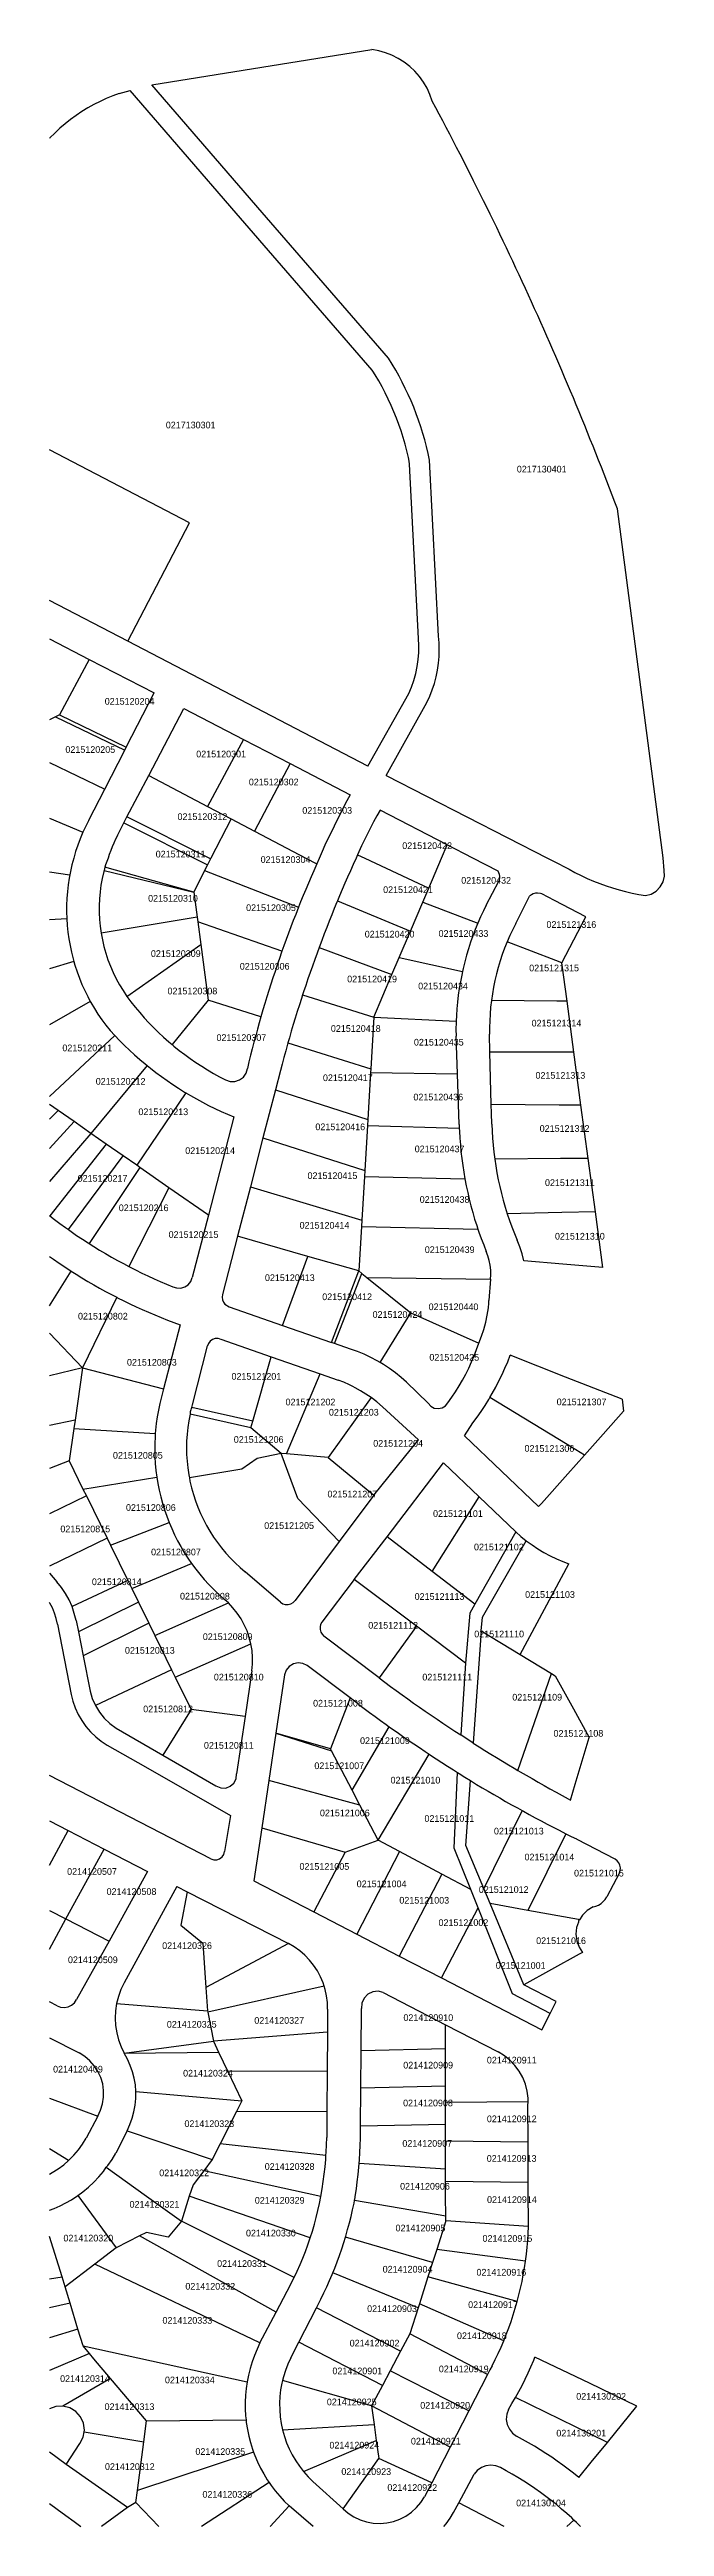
# Model space of a CAD drawing. Header units: inches. Extents: x 3124125 to 3125044, y 10078088 to 10081790.
import ezdxf

# ---------------------------------------------------------------- set-up
doc = ezdxf.new("R2010")
doc.units = ezdxf.units.IN
doc.header["$MEASUREMENT"] = 0
doc.layers.add('labels', color=10, linetype='Continuous')
doc.layers.add('parcels', color=10, linetype='Continuous')

msp = doc.modelspace()

# ---------------------------------------------------------------- texts
at = {"layer": 'labels', "color": 7}
for s, p in [('0217130301', (3124298.666667, 10081224)), ('0217130401', (3124823.166667, 10081158.083333)), ('0215120204', (3124207.416667, 10080811)), ('0215120205', (3124148.666667, 10080739)), ('0215120301', (3124344.166667, 10080732.25)), ('0215120302', (3124422.75, 10080690.5)), ('0215120312', (3124316.166667, 10080638.666667)), ('0215120303', (3124502.666667, 10080648)), ('0215120422', (3124652, 10080595.25)), ('0215120311', (3124283.583333, 10080582.666667)), ('0215120304', (3124440.416667, 10080574.5)), ('0215120310', (3124272.25, 10080516.583333)), ('0215120421', (3124623.416667, 10080529.5)), ('0215120432', (3124740.166667, 10080543.5)), ('0215120305', (3124418.666667, 10080502.5)), ('0215121316', (3124867.5, 10080477.416667)), ('0215120420', (3124595.916667, 10080463)), ('0215120433', (3124706.25, 10080464)), ('0215120309', (3124276.416667, 10080434)), ('0215120306', (3124409.25, 10080415)), ('0215121315', (3124841.666667, 10080412.5)), ('0215120308', (3124301.25, 10080378)), ('0215120419', (3124569.75, 10080396)), ('0215120434', (3124675.75, 10080385.416667)), ('0215121314', (3124845.25, 10080330)), ('0215120211', (3124144.166667, 10080293)), ('0215120307', (3124374.416667, 10080308.416667)), ('0215120418', (3124545.333333, 10080322)), ('0215120435', (3124669.416667, 10080301.5)), ('0215120212', (3124194, 10080243)), ('0215120417', (3124533.5, 10080248.333333)), ('0215120436', (3124668.666667, 10080219.5)), ('0215121313', (3124851.083333, 10080251.916667)), ('0215120213', (3124257.75, 10080197.5)), ('0215120416', (3124522.166667, 10080175)), ('0215121312', (3124857.333333, 10080172.5)), ('0215120214', (3124327.75, 10080139.5)), ('0215120437', (3124670.583333, 10080142)), ('0215120217', (3124167, 10080098)), ('0215120415', (3124510.5, 10080102)), ('0215121311', (3124865.25, 10080091.583333)), ('0215120216', (3124228.416667, 10080054)), ('0215120438', (3124678.083333, 10080066.416667)), ('0215120215', (3124302.916667, 10080014)), ('0215120414', (3124498.666667, 10080027.833333)), ('0215121310', (3124880.166667, 10080011.5)), ('0215120439', (3124685.666667, 10079991.5)), ('0215120413', (3124446.833333, 10079949.5)), ('0215120412', (3124532.416667, 10079921)), ('0215120802', (3124167.5, 10079892)), ('0215120424', (3124607.666667, 10079894.5)), ('0215120440', (3124691.416667, 10079906)), ('0215120803', (3124240.666667, 10079823.083333)), ('0215120425', (3124692.5, 10079830.5)), ('0215121201', (3124396.833333, 10079802)), ('0215121202', (3124477.666667, 10079763.666667)), ('0215121203', (3124542.416667, 10079748.416667)), ('0215121307', (3124882.75, 10079763.916667)), ('0215121206', (3124400.25, 10079707.75)), ('0215121204', (3124608.666667, 10079702)), ('0215120805', (3124219.75, 10079684)), ('0215121306', (3124834.666667, 10079694.25)), ('0215121207', (3124540.25, 10079626.083333)), ('0215120806', (3124239.166667, 10079606)), ('0215121101', (3124698, 10079597)), ('0215120815', (3124141.166667, 10079574)), ('0215121205', (3124445.75, 10079579)), ('0215120807', (3124276.666667, 10079539.5)), ('0215121102', (3124759.166667, 10079547)), ('0215120814', (3124188.25, 10079495)), ('0215120808', (3124319.916667, 10079473.5)), ('0215121113', (3124670.5, 10079473)), ('0215121103', (3124835.583333, 10079476)), ('0215120809', (3124354, 10079413)), ('0215121112', (3124601.25, 10079430)), ('0215121110', (3124759.583333, 10079417)), ('0215120813', (3124237.666667, 10079392.5)), ('0215120810', (3124370.5, 10079352.5)), ('0215121111', (3124682, 10079352.5)), ('0215120812', (3124264.916667, 10079305)), ('0215121008', (3124518.75, 10079313.5)), ('0215121109', (3124816.416667, 10079322.5)), ('0215121009', (3124588.916667, 10079257.5)), ('0215121108', (3124878, 10079268.5)), ('0215120811', (3124355.666667, 10079250.416667)), ('0215121007', (3124520.666667, 10079220)), ('0215121010', (3124634.5, 10079198.5)), ('0215121006', (3124529, 10079149.5)), ('0215121011', (3124685.166667, 10079141.166667)), ('0215121013', (3124789, 10079122.333333)), ('0215121005', (3124498.416667, 10079069.5)), ('0215121014', (3124834.666667, 10079083.5)), ('0214120507', (3124151.25, 10079062)), ('0215121004', (3124583.916667, 10079043.5)), ('0215121012', (3124766.416667, 10079035)), ('0215121015', (3124908.666667, 10079059.5)), ('0214120508', (3124210.25, 10079032)), ('0215121003', (3124647.666667, 10079019)), ('0215121002', (3124706.166667, 10078985.5)), ('0215121016', (3124852.083333, 10078958.5)), ('0214120509', (3124152.5, 10078930)), ('0214120326', (3124293.25, 10078951.166667)), ('0215121001', (3124791.75, 10078921.5)), ('0214120325', (3124300.25, 10078833.583333)), ('0214120327', (3124430.916667, 10078839.333333)), ('0214120910', (3124653.75, 10078843.583333)), ('0214120911', (3124778.416667, 10078780)), ('0214120409', (3124130.25, 10078766.5)), ('0214120324', (3124324.5, 10078760.5)), ('0214120909', (3124653.5, 10078772.5)), ('0214120908', (3124653.25, 10078716)), ('0214120323', (3124326.5, 10078685)), ('0214120912', (3124778.416667, 10078692.25)), ('0214120907', (3124652.166667, 10078655.5)), ('0214120913', (3124778.25, 10078633.083333)), ('0214120322', (3124288.916667, 10078611.5)), ('0214120328', (3124446.5, 10078621)), ('0214120906', (3124648.75, 10078591.5)), ('0214120321', (3124244.583333, 10078564.5)), ('0214120329', (3124431.666667, 10078570.5)), ('0214120914', (3124778.666667, 10078571.5)), ('0214120320', (3124145.75, 10078514)), ('0214120330', (3124418.5, 10078521.5)), ('0214120905', (3124642, 10078529)), ('0214120915', (3124771.916667, 10078513.5)), ('0214120332', (3124327.916667, 10078442)), ('0214120331', (3124375.416667, 10078476)), ('0214120904', (3124622.75, 10078467.5)), ('0214120916', (3124762.916667, 10078463)), ('0214120903', (3124599.5, 10078408.5)), ('0214120917', (3124750.416667, 10078414.5)), ('0214120333', (3124293.666667, 10078391)), ('0214120918', (3124733.75, 10078368)), ('0214120902', (3124573.416667, 10078357)), ('0214120314', (3124140.75, 10078304)), ('0214120334', (3124297.416667, 10078302)), ('0214120901', (3124547.666667, 10078315.5)), ('0214120919', (3124706.666667, 10078318.5)), ('0214120313', (3124207.25, 10078262)), ('0214120925', (3124539.333333, 10078269.166667)), ('0214120920', (3124678.916667, 10078264)), ('0214130202', (3124912, 10078277.5)), ('0214130201', (3124882.25, 10078222.5)), ('0214120335', (3124342.916667, 10078195)), ('0214120924', (3124543.25, 10078204.5)), ('0214120921', (3124664.916667, 10078210.5)), ('0214120312', (3124207.75, 10078172.5)), ('0214120923', (3124561, 10078165)), ('0214120336', (3124353.416667, 10078131)), ('0214120922', (3124629.75, 10078141.166667)), ('0214130104', (3124822.166667, 10078118.166667))]:
    msp.add_text(s, height=10, dxfattribs=at).set_placement(p)

# ---------------------------------------------------------------- linework, layer by layer
at = {"layer": 'parcels', "color": 7}
for p, q in [((3124277.583333, 10081737.333333), (3124606.583333, 10081790.25)), ((3124229.083333, 10081724.583333), (3124245.25, 10081728.833333)), ((3124403.916667, 10081545.666667), (3124245.25, 10081728.833333)), ((3124442.833333, 10081546.583333), (3124277.583333, 10081737.333333)), ((3124607.166667, 10081311.083333), (3124403.916667, 10081545.666667)), ((3124631.5, 10081328.833333), (3124442.833333, 10081546.583333)), ((3124608.166667, 10081309.5), (3124607.166667, 10081311.083333)), ((3124663, 10081170.583333), (3124662.25, 10081175)), ((3124676.5, 10080910.083333), (3124663, 10081170.583333)), ((3124706, 10080913.416667), (3124692.833333, 10081176.5)), ((3125041.666667, 10080582.083333), (3124973.583333, 10081103.5)), ((3124241.916667, 10080905.75), (3124125, 10080966.5)), ((3124125, 10080909.666667), (3124184, 10080878.75)), ((3124600.75, 10080719.333333), (3124241.916667, 10080905.75)), ((3124184, 10080878.75), (3124139.833333, 10080795.75)), ((3124184, 10080878.75), (3124281.083333, 10080828.5)), ((3124239.583333, 10080747.333333), (3124281.083333, 10080828.5)), ((3124600.75, 10080719.333333), (3124661.916667, 10080827.5)), ((3124133.916667, 10080792.833333), (3124125, 10080788.416667)), ((3124139.833333, 10080795.75), (3124133.916667, 10080792.833333)), ((3124133.916667, 10080792.833333), (3124237.25, 10080742.833333)), ((3124139.833333, 10080795.75), (3124239.583333, 10080747.333333)), ((3124273.416667, 10080705.25), (3124325.583333, 10080805.5)), ((3124325.583333, 10080805.5), (3124415, 10080759.083333)), ((3124628.083333, 10080705.166667), (3124688.916667, 10080814.5)), ((3124237.25, 10080742.833333), (3124239.583333, 10080747.333333)), ((3124415, 10080759.083333), (3124361.166667, 10080659)), ((3124415, 10080759.083333), (3124484.583333, 10080723)), ((3124125, 10080724.833333), (3124207.5, 10080684.583333)), ((3124207.5, 10080684.583333), (3124237.25, 10080742.833333)), ((3124484.583333, 10080723), (3124431.083333, 10080622.166667)), ((3124484.583333, 10080723), (3124574.333333, 10080676.5)), ((3124183.833333, 10080638.25), (3124207.5, 10080684.583333)), ((3124240.583333, 10080643.25), (3124273.416667, 10080705.25)), ((3124273.416667, 10080705.25), (3124361.166667, 10080659)), ((3124628.083333, 10080705.166667), (3124869.083333, 10080581.833333)), ((3124125, 10080641.333333), (3124174.916667, 10080620.666667)), ((3124236.083333, 10080634.25), (3124240.583333, 10080643.25)), ((3124363.583333, 10080581.5), (3124240.583333, 10080643.25)), ((3124361.166667, 10080659), (3124396.25, 10080640.5)), ((3124396.25, 10080640.5), (3124366.083333, 10080581.833333)), ((3124396.25, 10080640.5), (3124431.083333, 10080622.166667)), ((3124719.083333, 10080601.75), (3124618.833333, 10080653.5)), ((3124226.583333, 10080615.25), (3124236.083333, 10080634.25)), ((3124236.083333, 10080634.25), (3124360.916667, 10080571.5)), ((3124431.083333, 10080622.166667), (3124508.083333, 10080581.583333)), ((3124710.583333, 10080581.75), (3124719.083333, 10080601.75)), ((3124757.583333, 10080581.75), (3124719.083333, 10080601.75)), ((3124125, 10080561.416667), (3124155.166667, 10080556.666667)), ((3124207.75, 10080568.166667), (3124206.416667, 10080563.25)), ((3124206.416667, 10080563.25), (3124340.583333, 10080530.75)), ((3124340.583333, 10080530.75), (3124207.75, 10080568.166667)), ((3124356.583333, 10080562.916667), (3124340.583333, 10080530.75)), ((3124360.916667, 10080571.5), (3124356.583333, 10080562.916667)), ((3124356.583333, 10080562.916667), (3124496.916667, 10080508.166667)), ((3124365.416667, 10080580.5), (3124360.916667, 10080571.5)), ((3124365.416667, 10080580.5), (3124363.583333, 10080581.5)), ((3124366.083333, 10080581.833333), (3124365.416667, 10080580.5)), ((3124508.083333, 10080581.583333), (3124524.25, 10080573.083333)), ((3124527.833333, 10080581.083333), (3124524.25, 10080573.083333)), ((3124585.083333, 10080586.75), (3124583.333333, 10080581.583333)), ((3124585.083333, 10080586.75), (3124596.083333, 10080581.5)), ((3124596.083333, 10080581.5), (3124691.5, 10080536.833333)), ((3124691.5, 10080536.833333), (3124710.583333, 10080581.75)), ((3124795.166667, 10080562.25), (3124757.583333, 10080581.75)), ((3124869.083333, 10080581.833333), (3124877.916667, 10080577.166667)), ((3124877.916667, 10080577.166667), (3124901.166667, 10080565)), ((3125043.416667, 10080563.333333), (3125041.666667, 10080582.083333)), ((3124340.583333, 10080530.75), (3124345.5, 10080493.416667)), ((3124682.5, 10080515.666667), (3124691.5, 10080536.833333)), ((3124777.416667, 10080511.25), (3124796.416667, 10080547.333333)), ((3124796.416667, 10080547.333333), (3124797.416667, 10080549.25)), ((3124821.583333, 10080484.083333), (3124842.083333, 10080524.916667)), ((3124860.666667, 10080528.083333), (3124858.583333, 10080528.75)), ((3124879.333333, 10080518.416667), (3124860.666667, 10080528.083333)), ((3124125, 10080490.166667), (3124150.833333, 10080491.25)), ((3124345.5, 10080493.416667), (3124202, 10080469.666667)), ((3124345.5, 10080493.416667), (3124346.416667, 10080486.333333)), ((3124346.416667, 10080486.333333), (3124350.833333, 10080452.583333)), ((3124472.25, 10080442.5), (3124346.416667, 10080486.333333)), ((3124555.25, 10080517.916667), (3124664.083333, 10080472.25)), ((3124664.083333, 10080472.25), (3124682.5, 10080515.666667)), ((3124682.5, 10080515.666667), (3124765, 10080484.583333)), ((3124926.166667, 10080494.083333), (3124879.333333, 10080518.416667)), ((3124890.416667, 10080425.333333), (3124926.166667, 10080494.083333)), ((3124240.666667, 10080374.75), (3124350.833333, 10080452.583333)), ((3124350.833333, 10080452.583333), (3124361.833333, 10080369.25)), ((3124647.5, 10080433.166667), (3124664.083333, 10080472.25)), ((3124812.75, 10080465.916667), (3124808.75, 10080456.583333)), ((3124881.416667, 10080428.833333), (3124808.75, 10080456.583333)), ((3124161.416667, 10080427.083333), (3124125, 10080416.333333)), ((3124527.833333, 10080448), (3124636.583333, 10080407.583333)), ((3124636.583333, 10080407.583333), (3124647.5, 10080433.166667)), ((3124647.5, 10080433.166667), (3124742, 10080412)), ((3124890.416667, 10080425.333333), (3124881.416667, 10080428.833333)), ((3124898.166667, 10080368), (3124890.416667, 10080425.333333)), ((3124503.166667, 10080377.25), (3124609.5, 10080343.75)), ((3124609.5, 10080343.75), (3124636.583333, 10080407.583333)), ((3124185.833333, 10080367.5), (3124125, 10080332.416667)), ((3124361.833333, 10080369.25), (3124308.083333, 10080303)), ((3124440.833333, 10080344.25), (3124361.833333, 10080369.25)), ((3124609.5, 10080343.75), (3124604.916667, 10080266.666667)), ((3124609.5, 10080343.75), (3124732.583333, 10080337.833333)), ((3124882.833333, 10080368.083333), (3124785.25, 10080368.833333)), ((3124898.166667, 10080368), (3124882.833333, 10080368.083333)), ((3124908.416667, 10080291.416667), (3124898.166667, 10080368)), ((3124125, 10080225.416667), (3124222.333333, 10080316.416667)), ((3124215.333333, 10080324), (3124222.333333, 10080316.416667)), ((3124481.166667, 10080305.583333), (3124604.916667, 10080266.666667)), ((3124734.333333, 10080259.25), (3124732.333333, 10080315.75)), ((3124783.083333, 10080291.833333), (3124782.416667, 10080318.333333)), ((3124270.666667, 10080271.583333), (3124186.833333, 10080170.25)), ((3124604.916667, 10080266.666667), (3124604.583333, 10080261.333333)), ((3124884.666667, 10080291.5), (3124783.083333, 10080291.833333)), ((3124785.083333, 10080213.333333), (3124783.083333, 10080291.833333)), ((3124908.416667, 10080291.416667), (3124884.666667, 10080291.5)), ((3124919, 10080212.416667), (3124908.416667, 10080291.416667)), ((3124328.666667, 10080230.833333), (3124255.25, 10080122.583333)), ((3124462.416667, 10080235.25), (3124443.833333, 10080163.416667)), ((3124469.833333, 10080264), (3124462.416667, 10080235.25)), ((3124462.416667, 10080235.25), (3124600.5, 10080190.916667)), ((3124604.583333, 10080261.333333), (3124600.5, 10080190.916667)), ((3124604.583333, 10080261.333333), (3124734.333333, 10080259.25)), ((3124737.083333, 10080183.75), (3124734.333333, 10080259.25)), ((3124138, 10080204.25), (3124125, 10080213.333333)), ((3124125, 10080191.333333), (3124138, 10080204.25)), ((3124161.666667, 10080187.75), (3124138, 10080204.25)), ((3124400.333333, 10080195), (3124362.25, 10080048)), ((3124600.5, 10080190.916667), (3124600, 10080182.25)), ((3124886.5, 10080212.583333), (3124785.083333, 10080213.333333)), ((3124785.416667, 10080200.333333), (3124785.083333, 10080213.333333)), ((3124785.833333, 10080184.25), (3124785.416667, 10080200.333333)), ((3124919, 10080212.416667), (3124886.5, 10080212.583333)), ((3124929.666667, 10080132.916667), (3124919, 10080212.416667)), ((3124161.666667, 10080187.75), (3124125, 10080147.75)), ((3124186.833333, 10080170.25), (3124125, 10080098.333333)), ((3124209.833333, 10080154.166667), (3124125.416667, 10080047.083333)), ((3124186.833333, 10080170.25), (3124161.666667, 10080187.75)), ((3124209.833333, 10080154.166667), (3124186.833333, 10080170.25)), ((3124234.916667, 10080136.75), (3124209.833333, 10080154.166667)), ((3124443.833333, 10080163.416667), (3124425, 10080090.583333)), ((3124443.833333, 10080163.416667), (3124596, 10080114.916667)), ((3124600, 10080182.25), (3124596, 10080114.916667)), ((3124600, 10080182.25), (3124737.25, 10080177.833333)), ((3124737.083333, 10080183.75), (3124737.25, 10080177.833333)), ((3124153.333333, 10080026.333333), (3124234.916667, 10080136.75)), ((3124259.75, 10080119.416667), (3124184.083333, 10080005.583333)), ((3124255.25, 10080122.583333), (3124234.916667, 10080136.75)), ((3124259.75, 10080119.416667), (3124255.25, 10080122.583333)), ((3124303.416667, 10080089), (3124259.75, 10080119.416667)), ((3124888.416667, 10080132.666667), (3124790.083333, 10080131.916667)), ((3124929.666667, 10080132.916667), (3124888.416667, 10080132.666667)), ((3124940.5, 10080052.75), (3124929.666667, 10080132.916667)), ((3124303.416667, 10080089), (3124243.416667, 10079971.25)), ((3124362.25, 10080048), (3124303.416667, 10080089)), ((3124425, 10080090.583333), (3124405.833333, 10080016.416667)), ((3124425, 10080090.583333), (3124591.666667, 10080040.666667)), ((3124595.5, 10080105.666667), (3124591.666667, 10080040.666667)), ((3124596, 10080114.916667), (3124595.5, 10080105.666667)), ((3124595.5, 10080105.666667), (3124745.583333, 10080102.083333)), ((3124125, 10080047.416667), (3124125.416667, 10080047.083333)), ((3124362.25, 10080048), (3124338.083333, 10079954.75)), ((3124890.333333, 10080051.75), (3124808.833333, 10080050.166667)), ((3124940.5, 10080052.75), (3124890.333333, 10080051.75)), ((3124951.583333, 10079969.916667), (3124940.5, 10080052.75)), ((3124405.833333, 10080016.416667), (3124383.333333, 10079929.25)), ((3124510.833333, 10079986.333333), (3124405.833333, 10080016.416667)), ((3124591.083333, 10080031), (3124587.166667, 10079964.583333)), ((3124591.666667, 10080040.666667), (3124591.083333, 10080031)), ((3124591.083333, 10080031), (3124765.166667, 10080026.916667)), ((3124765.166667, 10080026.916667), (3124766.583333, 10080022.666667)), ((3124473.25, 10079883.166667), (3124510.833333, 10079986.333333)), ((3124587.166667, 10079964.583333), (3124510.833333, 10079986.333333)), ((3124892.083333, 10079974.916667), (3124833.5, 10079979.833333)), ((3124951.583333, 10079969.916667), (3124892.083333, 10079974.916667)), ((3124125, 10079912.666667), (3124157.083333, 10079964.5)), ((3124546.333333, 10079857.75), (3124587.166667, 10079964.583333)), ((3124550.583333, 10079856.25), (3124591.666667, 10079961)), ((3124587.166667, 10079964.583333), (3124591.666667, 10079961)), ((3124591.666667, 10079961), (3124599.166667, 10079955)), ((3124599.166667, 10079955), (3124783.75, 10079952.083333)), ((3124599.166667, 10079955), (3124664.833333, 10079902.25)), ((3124783.75, 10079952.083333), (3124781.583333, 10079920.25)), ((3124225.416667, 10079925.25), (3124174.083333, 10079820)), ((3124393.333333, 10079911), (3124473.25, 10079883.166667)), ((3124619, 10079827.666667), (3124664.833333, 10079902.25)), ((3124664.833333, 10079902.25), (3124766.166667, 10079856.833333)), ((3124781.333333, 10079916.583333), (3124781.583333, 10079920.25)), ((3124125, 10079871.5), (3124174.083333, 10079820)), ((3124320.083333, 10079884), (3124295.166667, 10079788.166667)), ((3124473.25, 10079883.166667), (3124546.333333, 10079857.75)), ((3124550.583333, 10079856.25), (3124546.333333, 10079857.75)), ((3124174.083333, 10079820), (3124125, 10079807.833333)), ((3124174.083333, 10079820), (3124163.083333, 10079741.5)), ((3124174.083333, 10079820), (3124295.166667, 10079788.166667)), ((3124338.583333, 10079764.5), (3124361.083333, 10079852.5)), ((3124428.75, 10079740.083333), (3124456.083333, 10079836.333333)), ((3124456.083333, 10079836.333333), (3124529.25, 10079810.916667)), ((3124574.833333, 10079847.833333), (3124550.583333, 10079856.25)), ((3124896.083333, 10079806), (3124813.333333, 10079838.833333)), ((3124295.166667, 10079788.166667), (3124292.083333, 10079776.25)), ((3124479.25, 10079691.25), (3124529.25, 10079810.916667)), ((3124529.25, 10079810.916667), (3124556.083333, 10079801.583333)), ((3124564.75, 10079798.166667), (3124556.083333, 10079801.583333)), ((3124658.416667, 10079798.25), (3124690.583333, 10079766.75)), ((3124980.416667, 10079772.75), (3124896.083333, 10079806)), ((3124425.916667, 10079730.083333), (3124334.916667, 10079750.5)), ((3124337.5, 10079760.416667), (3124338.583333, 10079764.5)), ((3124428.75, 10079740.083333), (3124337.5, 10079760.416667)), ((3124605.416667, 10079775.333333), (3124541.083333, 10079685.75)), ((3124622.333333, 10079761.583333), (3124676.333333, 10079712.083333)), ((3124898.5, 10079705.166667), (3124783.083333, 10079775.666667)), ((3124163.083333, 10079741.5), (3124125, 10079733.75)), ((3124161.166667, 10079729.166667), (3124154.333333, 10079680.75)), ((3124163.083333, 10079741.5), (3124161.166667, 10079729.166667)), ((3124161.166667, 10079729.166667), (3124282.916667, 10079721.5)), ((3124425.916667, 10079730.083333), (3124428.75, 10079740.083333)), ((3124471.083333, 10079692), (3124425.916667, 10079730.083333)), ((3124609.416667, 10079629.333333), (3124676.333333, 10079712.083333)), ((3124744.916667, 10079718.083333), (3124757.583333, 10079737.5)), ((3124744.916667, 10079718.083333), (3124855.666667, 10079612.5)), ((3124924.333333, 10079689.333333), (3124952.333333, 10079720.75)), ((3124154.333333, 10079680.75), (3124125, 10079669.5)), ((3124154.333333, 10079680.75), (3124174.916667, 10079638.666667)), ((3124479.25, 10079691.25), (3124471.083333, 10079692)), ((3124541.083333, 10079685.75), (3124479.25, 10079691.25)), ((3124541.083333, 10079685.75), (3124609.416667, 10079629.333333)), ((3124924.333333, 10079689.333333), (3124898.5, 10079705.166667)), ((3124899.5, 10079661.5), (3124924.333333, 10079689.333333)), ((3124174.916667, 10079638.666667), (3124285.25, 10079656.583333)), ((3124174.916667, 10079638.666667), (3124180, 10079628.416667)), ((3124860, 10079617.25), (3124899.5, 10079661.5)), ((3124180, 10079628.416667), (3124125, 10079601.75)), ((3124180, 10079628.416667), (3124210.916667, 10079565.25)), ((3124609.416667, 10079629.333333), (3124557.666667, 10079560.083333)), ((3124696.833333, 10079515.583333), (3124766.833333, 10079627)), ((3124766.833333, 10079627), (3124821.583333, 10079574.75)), ((3124855.666667, 10079612.5), (3124860, 10079617.25)), ((3124210.916667, 10079565.25), (3124125, 10079523.25)), ((3124210.916667, 10079565.25), (3124216, 10079554.833333)), ((3124216, 10079554.833333), (3124303.666667, 10079588.833333)), ((3124580.333333, 10079503.583333), (3124629.25, 10079567.333333)), ((3124696.833333, 10079515.583333), (3124629.25, 10079567.333333)), ((3124821.583333, 10079574.75), (3124760.666667, 10079466.75)), ((3124216, 10079554.833333), (3124241.916667, 10079502)), ((3124247.916667, 10079489.833333), (3124337.333333, 10079527.166667)), ((3124557.666667, 10079560.083333), (3124491.833333, 10079472)), ((3124853.666667, 10079438.666667), (3124901.083333, 10079526.75)), ((3124125, 10079513), (3124136.083333, 10079500)), ((3124241.916667, 10079502), (3124158.583333, 10079463.083333)), ((3124241.916667, 10079502), (3124247.916667, 10079489.833333)), ((3124247.916667, 10079489.833333), (3124257.833333, 10079469.583333)), ((3124469.833333, 10079469.5), (3124417.333333, 10079514.75)), ((3124580.333333, 10079503.583333), (3124531.833333, 10079439.75)), ((3124673.25, 10079433.666667), (3124580.333333, 10079503.583333)), ((3124760.666667, 10079466.75), (3124696.833333, 10079515.583333)), ((3124257.833333, 10079469.583333), (3124168, 10079425)), ((3124257.833333, 10079469.583333), (3124273.166667, 10079438.333333)), ((3124282.333333, 10079419.583333), (3124392.166667, 10079468.5)), ((3124392.166667, 10079468.5), (3124384.583333, 10079475.25)), ((3124136.833333, 10079436.75), (3124157.083333, 10079331.75)), ((3124164.583333, 10079442.25), (3124168, 10079425)), ((3124168, 10079425), (3124175.083333, 10079389.5)), ((3124273.166667, 10079438.333333), (3124175.083333, 10079389.5)), ((3124273.166667, 10079438.333333), (3124282.333333, 10079419.583333)), ((3124282.333333, 10079419.583333), (3124307.333333, 10079368.583333)), ((3124617.583333, 10079356.5), (3124534.833333, 10079418.75)), ((3124673.25, 10079433.666667), (3124617.583333, 10079356.5)), ((3124746.583333, 10079378.583333), (3124673.25, 10079433.666667)), ((3124770.083333, 10079426.833333), (3124758.083333, 10079259)), ((3124770.083333, 10079426.833333), (3124828.166667, 10079391.333333)), ((3124828.166667, 10079391.333333), (3124853.666667, 10079438.666667)), ((3124175.083333, 10079389.5), (3124185.583333, 10079336.75)), ((3124312.666667, 10079357.666667), (3124425.833333, 10079407.083333)), ((3124746.583333, 10079378.583333), (3124739.333333, 10079271)), ((3124828.166667, 10079391.333333), (3124874.75, 10079362.75)), ((3124307.333333, 10079368.583333), (3124193.416667, 10079314.916667)), ((3124307.333333, 10079368.583333), (3124312.666667, 10079357.666667)), ((3124312.666667, 10079357.666667), (3124336.583333, 10079309)), ((3124427.333333, 10079366.75), (3124417.083333, 10079298.416667)), ((3124476.166667, 10079360.833333), (3124463.166667, 10079273.583333)), ((3124574.25, 10079326.416667), (3124510.083333, 10079374.833333)), ((3124824.833333, 10079218.083333), (3124874.75, 10079362.75)), ((3124874.75, 10079362.75), (3124880.583333, 10079359.25)), ((3124880.583333, 10079359.25), (3124907.833333, 10079309.916667)), ((3124336.583333, 10079309), (3124294.416667, 10079240.666667)), ((3124417.083333, 10079298.416667), (3124336.583333, 10079309)), ((3124574.25, 10079326.416667), (3124544.916667, 10079250.083333)), ((3124587.083333, 10079316.75), (3124574.25, 10079326.416667)), ((3124907.833333, 10079309.916667), (3124931.333333, 10079267.25)), ((3124224.583333, 10079281.25), (3124294.416667, 10079240.666667)), ((3124417.083333, 10079298.416667), (3124404.333333, 10079212.75)), ((3124463.166667, 10079273.583333), (3124452.666667, 10079203.083333)), ((3124544.916667, 10079250.083333), (3124463.166667, 10079273.583333)), ((3124463.166667, 10079273.583333), (3124546.333333, 10079247.5)), ((3124577, 10079188.75), (3124632.666667, 10079283.25)), ((3124758.083333, 10079259), (3124739.333333, 10079271)), ((3124910.416667, 10079197.416667), (3124931.333333, 10079267.25)), ((3124211.083333, 10079256), (3124268.166667, 10079223.25)), ((3124294.416667, 10079240.666667), (3124373.333333, 10079194.833333)), ((3124546.333333, 10079247.5), (3124544.916667, 10079250.083333)), ((3124577, 10079188.75), (3124546.333333, 10079247.5)), ((3124616.166667, 10079113.75), (3124692.083333, 10079242.416667)), ((3124366.083333, 10079086), (3124125, 10079210.333333)), ((3124268.166667, 10079223.25), (3124395.333333, 10079150.5)), ((3124452.666667, 10079203.083333), (3124442.166667, 10079132.25)), ((3124588.833333, 10079166), (3124452.666667, 10079203.083333)), ((3124903.333333, 10079173.75), (3124910.416667, 10079197.416667)), ((3124588.833333, 10079166), (3124577, 10079188.75)), ((3124616.166667, 10079113.75), (3124588.833333, 10079166)), ((3124831, 10079158.083333), (3124773.75, 10079041.583333)), ((3124125, 10079142.583333), (3124153, 10079128.083333)), ((3124125, 10079076.416667), (3124153, 10079128.083333)), ((3124153, 10079128.083333), (3124206.416667, 10079100.5)), ((3124395.333333, 10079150.5), (3124386.583333, 10079096.75)), ((3124442.166667, 10079132.25), (3124566.666667, 10079095.75)), ((3124896.5, 10079123.5), (3124839.5, 10079008.75)), ((3124149.5, 10078996.083333), (3124206.416667, 10079100.5)), ((3124206.416667, 10079100.5), (3124271.333333, 10079067)), ((3124566.666667, 10079095.75), (3124519.916667, 10079006.583333)), ((3124566.666667, 10079095.75), (3124616.166667, 10079113.75)), ((3124648.083333, 10079096.75), (3124584.166667, 10078973.333333)), ((3124648.083333, 10079096.75), (3124616.166667, 10079113.75)), ((3124711.333333, 10079063.166667), (3124648.083333, 10079096.75)), ((3124912.416667, 10079115.583333), (3124913.583333, 10079115)), ((3124970.333333, 10079085.5), (3124913.583333, 10079115)), ((3124271.333333, 10079067), (3124213.833333, 10078963.083333)), ((3124315.416667, 10079044.333333), (3124236.583333, 10078900.5)), ((3124315.416667, 10079044.333333), (3124330.583333, 10079036.583333)), ((3124711.333333, 10079063.166667), (3124647.166667, 10078940.666667)), ((3124754.416667, 10079040.25), (3124711.333333, 10079063.166667)), ((3124976.583333, 10079064.75), (3124957.583333, 10079029)), ((3124125, 10079008.666667), (3124149.5, 10078996.083333)), ((3124330.583333, 10079036.583333), (3124481.833333, 10078959.25)), ((3124519.916667, 10079006.583333), (3124584.166667, 10078973.333333)), ((3124710.5, 10078907.916667), (3124765.416667, 10079012.666667)), ((3124765.416667, 10079012.666667), (3124754.416667, 10079040.25)), ((3124783.166667, 10079019), (3124773.75, 10079041.583333)), ((3124839.5, 10079008.75), (3124783.166667, 10079019)), ((3124833.416667, 10078897.583333), (3124783.166667, 10079019)), ((3124915.25, 10078995), (3124839.5, 10079008.75)), ((3124125, 10078951.083333), (3124149.5, 10078996.083333)), ((3124149.5, 10078996.083333), (3124213.833333, 10078963.083333)), ((3124584.166667, 10078973.333333), (3124647.166667, 10078940.666667)), ((3124916.916667, 10078994.666667), (3124915.25, 10078995)), ((3124213.833333, 10078963.083333), (3124165.333333, 10078875.5)), ((3124481.833333, 10078959.25), (3124358.416667, 10078893.416667)), ((3124647.166667, 10078940.666667), (3124710.5, 10078907.916667)), ((3124916.416667, 10078943.166667), (3124833.416667, 10078897.583333)), ((3124916.25, 10078953.75), (3124921.25, 10078945.833333)), ((3124921.25, 10078945.833333), (3124916.416667, 10078943.166667)), ((3124535.25, 10078895.75), (3124361.25, 10078856.5)), ((3124710.5, 10078907.916667), (3124860.583333, 10078830.25)), ((3124882.166667, 10078872.833333), (3124833.416667, 10078897.583333)), ((3124136.333333, 10078866.083333), (3124125, 10078871.916667)), ((3124225.25, 10078869.666667), (3124360.833333, 10078858.583333)), ((3124358.416667, 10078893.416667), (3124360.833333, 10078858.583333)), ((3124360.833333, 10078858.583333), (3124361.25, 10078856.5)), ((3124540.333333, 10078861), (3124540.166667, 10078826.75)), ((3124590.75, 10078799), (3124591.333333, 10078862)), ((3124623.333333, 10078886.333333), (3124716.583333, 10078838)), ((3124873.083333, 10078854.833333), (3124882.166667, 10078872.833333)), ((3124361.25, 10078856.5), (3124369.833333, 10078813.25)), ((3124540.166667, 10078826.75), (3124369.833333, 10078813.25)), ((3124540.166667, 10078826.75), (3124539.833333, 10078768.5)), ((3124716.583333, 10078802), (3124716.583333, 10078838)), ((3124716.583333, 10078838), (3124795.333333, 10078797.25)), ((3124860.583333, 10078830.25), (3124873.083333, 10078854.833333)), ((3124125, 10078818.333333), (3124169.083333, 10078795.75)), ((3124236.666667, 10078795.25), (3124369.833333, 10078813.25)), ((3124236.666667, 10078795.25), (3124377.583333, 10078797)), ((3124369.833333, 10078813.25), (3124377.583333, 10078797)), ((3124377.583333, 10078797), (3124391.416667, 10078768)), ((3124590.25, 10078743), (3124590.75, 10078799)), ((3124716.583333, 10078802), (3124590.75, 10078799)), ((3124716.583333, 10078746.25), (3124716.583333, 10078802)), ((3124539.833333, 10078768.5), (3124391.416667, 10078768)), ((3124391.416667, 10078768), (3124412.333333, 10078724.083333)), ((3124539.833333, 10078768.5), (3124539.5, 10078707.75)), ((3124716.583333, 10078746.25), (3124590.25, 10078743)), ((3124716.583333, 10078721.75), (3124716.583333, 10078746.25)), ((3124125, 10078728.083333), (3124197.083333, 10078701.25)), ((3124253.916667, 10078737.916667), (3124412.333333, 10078724.083333)), ((3124412.333333, 10078724.083333), (3124404.333333, 10078708.25)), ((3124589.75, 10078686.25), (3124590.25, 10078743)), ((3124839.916667, 10078722.5), (3124716.583333, 10078721.75)), ((3124716.583333, 10078688.75), (3124716.583333, 10078721.75)), ((3124839.833333, 10078717.25), (3124839.916667, 10078722.5)), ((3124839.916667, 10078662.5), (3124839.833333, 10078717.25)), ((3124197.083333, 10078701.25), (3124179.916667, 10078668.25)), ((3124240.833333, 10078679.5), (3124223.833333, 10078646)), ((3124240.833333, 10078679.5), (3124368.083333, 10078636.5)), ((3124404.333333, 10078708.25), (3124380, 10078660)), ((3124539.5, 10078707.75), (3124404.333333, 10078708.25)), ((3124539.5, 10078707.75), (3124539.333333, 10078669.5)), ((3124589.583333, 10078668.5), (3124589.666667, 10078679.25)), ((3124589.666667, 10078679.25), (3124589.75, 10078686.25)), ((3124716.583333, 10078688.75), (3124589.75, 10078686.25)), ((3124716.583333, 10078663.75), (3124716.583333, 10078688.75)), ((3124153.333333, 10078634.833333), (3124125, 10078652.5)), ((3124368.083333, 10078636.5), (3124355.416667, 10078619.666667)), ((3124380, 10078660), (3124368.083333, 10078636.5)), ((3124538, 10078642.5), (3124380, 10078660)), ((3124839.916667, 10078662.5), (3124716.583333, 10078663.75)), ((3124716.583333, 10078622.25), (3124716.583333, 10078663.75)), ((3124840.083333, 10078602.25), (3124839.916667, 10078662.5)), ((3124209.666667, 10078624.833333), (3124270.083333, 10078581.75)), ((3124530.333333, 10078581.333333), (3124355.416667, 10078619.666667)), ((3124716.583333, 10078622.25), (3124587.5, 10078630.75)), ((3124716.583333, 10078603.5), (3124716.583333, 10078622.25)), ((3124840.083333, 10078602.25), (3124716.583333, 10078603.5)), ((3124716.583333, 10078581.833333), (3124716.583333, 10078603.5)), ((3124840.083333, 10078581.833333), (3124840.083333, 10078602.25)), ((3124167.083333, 10078582.833333), (3124224.416667, 10078504.333333)), ((3124270.083333, 10078581.75), (3124321.916667, 10078544.5)), ((3124333.583333, 10078581.75), (3124321.916667, 10078544.5)), ((3124514.5, 10078519.25), (3124333.583333, 10078581.75)), ((3124580.666667, 10078575.083333), (3124581.583333, 10078579.75)), ((3124717, 10078551.583333), (3124580.666667, 10078575.083333)), ((3124581.583333, 10078579.75), (3124581.75, 10078581.25)), ((3124717, 10078551.583333), (3124716.583333, 10078581.833333)), ((3124840.833333, 10078546.5), (3124840.083333, 10078581.833333)), ((3124490.25, 10078459.916667), (3124321.916667, 10078544.5)), ((3124717.083333, 10078544.583333), (3124703.5, 10078502.083333)), ((3124717.083333, 10078544.583333), (3124717, 10078551.583333)), ((3124840.583333, 10078536.166667), (3124717.083333, 10078544.583333)), ((3124840.583333, 10078536.166667), (3124840.833333, 10078546.5)), ((3124143.833333, 10078461), (3124125, 10078521.583333)), ((3124224.416667, 10078504.333333), (3124192.5, 10078480)), ((3124259.333333, 10078522.166667), (3124224.416667, 10078504.333333)), ((3124463.416667, 10078408.25), (3124259.333333, 10078522.166667)), ((3124697.333333, 10078482.75), (3124567.083333, 10078520.333333)), ((3124703.5, 10078502.083333), (3124697.333333, 10078482.75)), ((3124836.166667, 10078484.75), (3124703.5, 10078502.083333)), ((3124125, 10078458.166667), (3124143.833333, 10078461)), ((3124148.083333, 10078446.25), (3124143.833333, 10078461)), ((3124192.5, 10078480), (3124148.083333, 10078446.25)), ((3124439.333333, 10078362.25), (3124192.5, 10078480)), ((3124463.416667, 10078408.25), (3124485.416667, 10078450.333333)), ((3124485.416667, 10078450.333333), (3124487.666667, 10078454.666667)), ((3124487.666667, 10078454.666667), (3124490.25, 10078459.916667)), ((3124675.583333, 10078414.666667), (3124548.25, 10078467.083333)), ((3124690.416667, 10078461.083333), (3124677.583333, 10078420.666667)), ((3124697.333333, 10078482.75), (3124690.416667, 10078461.083333)), ((3124823.666667, 10078424.083333), (3124690.416667, 10078461.083333)), ((3124155.583333, 10078421.75), (3124125, 10078414.75)), ((3124155.583333, 10078421.75), (3124148.083333, 10078446.25)), ((3124167.416667, 10078382.833333), (3124155.583333, 10078421.75)), ((3124497.416667, 10078363.416667), (3124523.666667, 10078414.583333)), ((3124523.666667, 10078414.583333), (3124530.416667, 10078427.833333)), ((3124649.583333, 10078350.083333), (3124523.666667, 10078414.583333)), ((3124675.583333, 10078414.666667), (3124663.333333, 10078376.083333)), ((3124677.583333, 10078420.666667), (3124675.583333, 10078414.666667)), ((3124803.666667, 10078365.5), (3124677.583333, 10078420.666667)), ((3124167.416667, 10078382.833333), (3124125, 10078370.083333)), ((3124175.083333, 10078357.75), (3124167.416667, 10078382.833333)), ((3124439.333333, 10078362.25), (3124463.416667, 10078408.25)), ((3124663.333333, 10078376.083333), (3124649.583333, 10078350.083333)), ((3124779.583333, 10078315.25), (3124663.333333, 10078376.083333)), ((3124184.666667, 10078346.333333), (3124125, 10078321.166667)), ((3124184.666667, 10078346.333333), (3124175.083333, 10078357.75)), ((3124175.083333, 10078357.75), (3124420.25, 10078304.25)), ((3124191.166667, 10078338.75), (3124184.666667, 10078346.333333)), ((3124485.333333, 10078339.833333), (3124497.416667, 10078363.416667)), ((3124622.416667, 10078298.75), (3124497.416667, 10078363.416667)), ((3124649.583333, 10078350.083333), (3124634.083333, 10078320.75)), ((3124931.583333, 10078302), (3124850.333333, 10078341.083333)), ((3124216.083333, 10078309.25), (3124144.916667, 10078267.916667)), ((3124216.083333, 10078309.25), (3124191.166667, 10078338.75)), ((3124269.833333, 10078245.75), (3124216.083333, 10078309.25)), ((3124606.166667, 10078268.083333), (3124473.083333, 10078306.083333)), ((3124634.083333, 10078320.75), (3124622.416667, 10078298.75)), ((3124751.583333, 10078261), (3124634.083333, 10078320.75)), ((3124779.583333, 10078315.25), (3124751.583333, 10078261)), ((3124783.083333, 10078322), (3124779.583333, 10078315.25)), ((3124786.25, 10078328.083333), (3124783.083333, 10078322)), ((3125002.25, 10078268), (3124931.583333, 10078302)), ((3124622.416667, 10078298.75), (3124606.166667, 10078268.083333)), ((3124606.166667, 10078268.083333), (3124610, 10078240.416667)), ((3124723.5, 10078206.583333), (3124606.166667, 10078268.083333)), ((3124933.416667, 10078225.916667), (3124821.083333, 10078280.75)), ((3124958.416667, 10078213.666667), (3125002.25, 10078268)), ((3124176.583333, 10078229.25), (3124265.75, 10078214.666667)), ((3124265.75, 10078214.666667), (3124269.833333, 10078245.75)), ((3124269.833333, 10078245.75), (3124418.583333, 10078247.583333)), ((3124473.166667, 10078232.25), (3124610, 10078240.416667)), ((3124610, 10078240.416667), (3124613.25, 10078216.25)), ((3124751.583333, 10078261), (3124723.5, 10078206.583333)), ((3124149.833333, 10078180.75), (3124125, 10078199.25)), ((3124149.833333, 10078180.75), (3124170.416667, 10078211.833333)), ((3124256.166667, 10078141.75), (3124265.75, 10078214.666667)), ((3124429.833333, 10078198.916667), (3124256.166667, 10078141.75)), ((3124504.583333, 10078170), (3124613.25, 10078216.25)), ((3124613.25, 10078216.25), (3124616.833333, 10078189.75)), ((3124723.5, 10078206.583333), (3124696.166667, 10078153.416667)), ((3124958.416667, 10078213.666667), (3124933.416667, 10078225.916667)), ((3124934.416667, 10078183.916667), (3124958.416667, 10078213.666667)), ((3124241.583333, 10078116.25), (3124149.833333, 10078180.75)), ((3124504.583333, 10078170), (3124511.166667, 10078162.416667)), ((3124511.166667, 10078162.416667), (3124518.333333, 10078155.333333)), ((3124563.5, 10078114.333333), (3124518.333333, 10078155.333333)), ((3124563.5, 10078114.333333), (3124616.833333, 10078189.75)), ((3124696.166667, 10078153.416667), (3124616.833333, 10078189.75)), ((3124736.5, 10078123.5), (3124759.25, 10078166.25)), ((3124915.916667, 10078161.083333), (3124934.416667, 10078183.916667)), ((3124253.833333, 10078123.75), (3124241.583333, 10078116.25)), ((3124253.833333, 10078123.75), (3124256.166667, 10078141.75)), ((3124288.166667, 10078088), (3124253.833333, 10078123.75)), ((3124453, 10078153.833333), (3124351.833333, 10078088)), ((3124483.083333, 10078118.75), (3124454.583333, 10078088)), ((3124518.666667, 10078088), (3124483.083333, 10078118.75)), ((3124696.166667, 10078153.416667), (3124685.333333, 10078132.5)), ((3124728.75, 10078109), (3124736.5, 10078123.5)), ((3124804.166667, 10078088), (3124736.5, 10078123.5)), ((3124241.583333, 10078116.25), (3124202.583333, 10078088)), ((3124897.666667, 10078088), (3124908.5, 10078097.583333))]:
    msp.add_line(p, q, dxfattribs=at)
for points in [[(3124696.833333, 10081713.25), (3124693.333333, 10081723.083333), (3124689, 10081732.583333), (3124683.666667, 10081741.583333), (3124677.583333, 10081750.083333), (3124670.666667, 10081757.916667), (3124663.083333, 10081765.083333), (3124654.833333, 10081771.416667), (3124646, 10081777), (3124636.666667, 10081781.75), (3124626.916667, 10081785.5), (3124616.916667, 10081788.333333), (3124606.583333, 10081790.25)], [(3124229.083333, 10081724.583333), (3124219.333333, 10081721), (3124209.75, 10081717), (3124200.416667, 10081712.666667), (3124191.166667, 10081708), (3124182.166667, 10081702.916667), (3124173.333333, 10081697.5), (3124164.75, 10081691.75), (3124156.416667, 10081685.583333), (3124148.25, 10081679.166667), (3124140.416667, 10081672.5), (3124132.833333, 10081665.416667), (3124125.583333, 10081658.083333), (3124125, 10081657.5)], [(3124778.25, 10081554.5), (3124773.5, 10081564.25), (3124768.5, 10081574.25), (3124763.5, 10081584.25), (3124758.5, 10081594.25), (3124753.5, 10081604.25), (3124748.416667, 10081614.166667), (3124743.416667, 10081624.166667), (3124738.333333, 10081634.083333), (3124733.166667, 10081644), (3124728.083333, 10081653.916667), (3124722.916667, 10081663.833333), (3124717.75, 10081673.75), (3124712.5, 10081683.666667), (3124707.333333, 10081693.5), (3124702.083333, 10081703.333333), (3124696.833333, 10081713.25)], [(3124858.916667, 10081382.416667), (3124854.416667, 10081392.5), (3124849.833333, 10081402.75), (3124845.166667, 10081412.916667), (3124840.583333, 10081423.083333), (3124835.916667, 10081433.166667), (3124831.25, 10081443.333333), (3124826.583333, 10081453.5), (3124821.833333, 10081463.583333), (3124817.083333, 10081473.75), (3124812.333333, 10081483.833333), (3124807.583333, 10081493.916667), (3124802.75, 10081504), (3124797.916667, 10081514.083333), (3124793.083333, 10081524.166667), (3124788.166667, 10081534.166667), (3124783.333333, 10081544.25), (3124778.25, 10081554.5)], [(3124973.583333, 10081103.5), (3124969.583333, 10081113.916667), (3124965.666667, 10081124.333333), (3124961.666667, 10081134.75), (3124957.583333, 10081145.166667), (3124953.583333, 10081155.583333), (3124949.5, 10081166), (3124945.416667, 10081176.416667), (3124941.333333, 10081186.833333), (3124937.166667, 10081197.166667), (3124933, 10081207.5), (3124928.833333, 10081217.916667), (3124924.666667, 10081228.25), (3124920.416667, 10081238.583333), (3124916.166667, 10081248.916667), (3124911.916667, 10081259.25), (3124907.666667, 10081269.583333), (3124903.333333, 10081279.833333), (3124899, 10081290.166667), (3124894.583333, 10081300.416667), (3124890.25, 10081310.666667), (3124885.833333, 10081320.916667), (3124881.416667, 10081331.25), (3124877, 10081341.416667), (3124872.5, 10081351.666667), (3124868, 10081361.916667), (3124863.5, 10081372.166667), (3124858.916667, 10081382.416667)], [(3124662.25, 10081175), (3124661.333333, 10081180.583333), (3124658.916667, 10081190.583333), (3124656.25, 10081200.5), (3124653.333333, 10081210.333333), (3124650.166667, 10081220.083333), (3124646.833333, 10081229.833333), (3124643.25, 10081239.416667), (3124639.416667, 10081248.916667), (3124635.333333, 10081258.333333), (3124631, 10081267.666667), (3124626.5, 10081276.916667), (3124621.75, 10081286), (3124616.833333, 10081295), (3124611.666667, 10081303.916667), (3124608.166667, 10081309.5)], [(3124692.833333, 10081176.5), (3124690.666667, 10081186.583333), (3124688.25, 10081196.666667), (3124685.666667, 10081206.666667), (3124682.75, 10081216.583333), (3124679.75, 10081226.416667), (3124676.416667, 10081236.166667), (3124672.916667, 10081245.916667), (3124669.166667, 10081255.5), (3124665.166667, 10081265.083333), (3124661, 10081274.5), (3124656.583333, 10081283.833333), (3124652, 10081293.083333), (3124647.166667, 10081302.166667), (3124642.166667, 10081311.166667), (3124636.916667, 10081320.083333), (3124631.5, 10081328.833333)], [(3124241.916667, 10080905.75), (3124334.333333, 10081083), (3124125, 10081191.75)], [(3124661.916667, 10080827.5), (3124666, 10080837.333333), (3124669.416667, 10080847.333333), (3124672.25, 10080857.5), (3124674.416667, 10080867.916667), (3124675.916667, 10080878.333333), (3124676.75, 10080888.916667), (3124676.916667, 10080899.5), (3124676.5, 10080910.083333)], [(3124688.916667, 10080814.5), (3124693.166667, 10080823.75), (3124696.833333, 10080833.25), (3124700, 10080842.916667), (3124702.583333, 10080852.75), (3124704.583333, 10080862.75), (3124706.083333, 10080872.833333), (3124706.916667, 10080882.916667), (3124707.166667, 10080893.083333), (3124706.916667, 10080903.25), (3124706, 10080913.416667)], [(3124574.333333, 10080676.5), (3124569.333333, 10080667.166667), (3124564.416667, 10080657.833333), (3124559.583333, 10080648.416667), (3124554.833333, 10080639), (3124550.166667, 10080629.583333), (3124545.583333, 10080620.083333), (3124541, 10080610.583333), (3124536.5, 10080601.083333), (3124532.166667, 10080591.5), (3124527.833333, 10080581.083333)], [(3124183.833333, 10080638.25), (3124179, 10080629.25), (3124174.916667, 10080620.666667)], [(3124618.833333, 10080653.5), (3124613.916667, 10080644.75), (3124609.083333, 10080635.916667), (3124604.416667, 10080627), (3124599.916667, 10080618.083333), (3124595.583333, 10080609.083333), (3124591.333333, 10080600), (3124587.25, 10080590.833333), (3124585.083333, 10080586.75)], [(3124174.916667, 10080620.666667), (3124170.583333, 10080610.583333), (3124167.083333, 10080601.083333), (3124163.916667, 10080591.333333), (3124161.333333, 10080581.5)], [(3124226.583333, 10080615.25), (3124223.75, 10080609.75), (3124221.083333, 10080604.25), (3124218.666667, 10080598.666667), (3124216.333333, 10080593), (3124214.25, 10080587.25), (3124212.333333, 10080581.5)], [(3124161.333333, 10080581.5), (3124158.25, 10080571.5), (3124156.083333, 10080561.666667), (3124155.166667, 10080556.666667)], [(3124206.416667, 10080563.25), (3124205.916667, 10080561.5), (3124203.666667, 10080551.416667), (3124201.833333, 10080541.333333), (3124200.5, 10080531.083333), (3124199.583333, 10080520.833333), (3124199.166667, 10080510.583333), (3124199.166667, 10080500.25), (3124199.666667, 10080490), (3124200.583333, 10080479.75), (3124202, 10080469.666667)], [(3124212.333333, 10080581.5), (3124208.666667, 10080571.416667), (3124207.75, 10080568.166667)], [(3124524.25, 10080573.083333), (3124519.666667, 10080562.666667), (3124515.666667, 10080553.5), (3124511.666667, 10080544.25), (3124507.833333, 10080534.916667), (3124503.916667, 10080525.666667), (3124500.166667, 10080516.333333), (3124496.916667, 10080508.166667)], [(3124583.333333, 10080581.583333), (3124578.583333, 10080572), (3124574.416667, 10080562.666667), (3124570.333333, 10080553.333333), (3124566.25, 10080544), (3124562.166667, 10080534.583333), (3124558.25, 10080525.166667), (3124555.25, 10080517.916667)], [(3124797.416667, 10080549.25), (3124797.75, 10080552.25), (3124797.666667, 10080554.833333), (3124797.166667, 10080557.416667), (3124796.333333, 10080559.916667), (3124795.166667, 10080562.25)], [(3124901.166667, 10080565), (3124910.083333, 10080560.166667), (3124919.166667, 10080555.666667), (3124928.333333, 10080551.416667), (3124937.666667, 10080547.416667), (3124947.083333, 10080543.666667), (3124956.666667, 10080540.25), (3124966.25, 10080537.083333), (3124976, 10080534.25), (3124985.75, 10080531.666667), (3124995.666667, 10080529.333333), (3125005.583333, 10080527.333333), (3125015.583333, 10080525.583333)], [(3125015.583333, 10080525.583333), (3125023.916667, 10080527.916667), (3125031.416667, 10080532.333333), (3125037.5, 10080538.583333), (3125041.666667, 10080546.166667), (3125043.75, 10080554.666667), (3125043.416667, 10080563.333333)], [(3124155.166667, 10080556.666667), (3124154.25, 10080551.666667), (3124152.833333, 10080541.666667), (3124151.666667, 10080531.583333), (3124150.916667, 10080521.5), (3124150.5, 10080511.416667), (3124150.5, 10080501.25), (3124150.833333, 10080491.25)], [(3124858.583333, 10080528.75), (3124854.25, 10080529.5), (3124851, 10080529.25), (3124847.833333, 10080528.416667), (3124844.916667, 10080527), (3124842.083333, 10080524.916667)], [(3124150.833333, 10080491.25), (3124151.5, 10080481.083333), (3124152.5, 10080471), (3124153.916667, 10080460.916667), (3124155.666667, 10080451), (3124157.75, 10080441.083333), (3124160.25, 10080431.25), (3124161.416667, 10080427.083333)], [(3124496.916667, 10080508.166667), (3124492.75, 10080497.583333), (3124489.083333, 10080488.25), (3124485.5, 10080478.833333), (3124482, 10080469.416667), (3124478.5, 10080459.916667), (3124475.083333, 10080450.5), (3124472.25, 10080442.5)], [(3124555.25, 10080517.916667), (3124554.333333, 10080515.75), (3124550.416667, 10080506.25), (3124546.583333, 10080496.75), (3124542.833333, 10080487.25), (3124539.083333, 10080477.75), (3124535.416667, 10080468.25), (3124531.75, 10080458.666667), (3124527.833333, 10080448)], [(3124777.416667, 10080511.25), (3124773.25, 10080503), (3124769, 10080493.75), (3124765, 10080484.583333)], [(3124202, 10080469.666667), (3124203.916667, 10080459.416667), (3124206.25, 10080449.416667), (3124209, 10080439.5), (3124212.25, 10080429.75), (3124215.916667, 10080420.083333), (3124220, 10080410.666667), (3124224.5, 10080401.416667), (3124229.416667, 10080392.333333), (3124234.75, 10080383.583333), (3124240.666667, 10080374.75)], [(3124765, 10080484.583333), (3124761.083333, 10080475), (3124757.5, 10080465.5), (3124754.083333, 10080455.833333), (3124751, 10080446.166667), (3124748.083333, 10080436.416667), (3124745.416667, 10080426.583333), (3124743, 10080416.666667), (3124742, 10080412)], [(3124808.75, 10080456.583333), (3124805, 10080447.166667), (3124801.5, 10080437.666667), (3124798.333333, 10080428.083333), (3124795.416667, 10080418.333333), (3124792.833333, 10080408.583333), (3124790.5, 10080398.75), (3124788.5, 10080388.833333), (3124786.75, 10080378.833333), (3124785.25, 10080368.833333)], [(3124821.583333, 10080484.083333), (3124817, 10080475.083333), (3124812.75, 10080465.916667)], [(3124161.416667, 10080427.083333), (3124163, 10080421.5), (3124166.166667, 10080411.916667), (3124169.583333, 10080402.333333), (3124173.416667, 10080393), (3124177.583333, 10080383.75), (3124182, 10080374.666667), (3124185.833333, 10080367.5)], [(3124472.25, 10080442.5), (3124471.75, 10080441), (3124468.416667, 10080431.5), (3124465.166667, 10080422), (3124462, 10080412.416667), (3124458.833333, 10080402.916667), (3124455.75, 10080393.333333), (3124452.75, 10080383.666667), (3124449.75, 10080374.083333), (3124446.833333, 10080364.5), (3124443.916667, 10080354.833333), (3124440.833333, 10080344.25)], [(3124527.833333, 10080448), (3124524.666667, 10080439.5), (3124521.166667, 10080429.916667), (3124517.75, 10080420.25), (3124514.416667, 10080410.583333), (3124511.083333, 10080401), (3124507.75, 10080391.25), (3124504.583333, 10080381.583333), (3124503.166667, 10080377.25)], [(3124503.166667, 10080377.25), (3124501.416667, 10080371.833333), (3124498.25, 10080362.166667), (3124495.166667, 10080352.416667), (3124492.166667, 10080342.583333), (3124489.166667, 10080332.833333), (3124486.25, 10080323.083333), (3124483.416667, 10080313.25), (3124481.166667, 10080305.583333)], [(3124742, 10080412), (3124740.833333, 10080406.75), (3124738.916667, 10080396.75), (3124737.166667, 10080386.75), (3124735.75, 10080376.666667), (3124734.583333, 10080366.5), (3124733.583333, 10080356.416667), (3124732.916667, 10080346.25), (3124732.583333, 10080337.833333)], [(3124185.833333, 10080367.5), (3124186.833333, 10080365.75), (3124191.916667, 10080357), (3124197.333333, 10080348.416667), (3124203, 10080340.083333), (3124209, 10080331.916667), (3124215.333333, 10080324)], [(3124240.666667, 10080374.75), (3124246.583333, 10080366.75), (3124253.083333, 10080358.75)], [(3124253.083333, 10080358.75), (3124259.666667, 10080350.833333), (3124266.416667, 10080343.166667), (3124273.416667, 10080335.583333), (3124280.5, 10080328.25), (3124287.833333, 10080321.083333), (3124295.333333, 10080314), (3124303, 10080307.25), (3124308.083333, 10080303)], [(3124440.833333, 10080344.25), (3124438.333333, 10080335.5), (3124435.666667, 10080325.833333), (3124433, 10080316.083333), (3124430.416667, 10080306.333333), (3124427.833333, 10080296.666667), (3124425.333333, 10080286.916667), (3124422.916667, 10080277.083333), (3124420.583333, 10080267.333333)], [(3124785.25, 10080368.833333), (3124784.083333, 10080358.75), (3124783.25, 10080348.666667), (3124782.666667, 10080338.583333), (3124782.416667, 10080328.5), (3124782.416667, 10080318.333333)], [(3124222.333333, 10080316.416667), (3124229.5, 10080308.916667), (3124236.833333, 10080301.666667), (3124244.333333, 10080294.5), (3124252, 10080287.583333), (3124259.75, 10080280.75), (3124267.666667, 10080274.083333), (3124270.666667, 10080271.583333)], [(3124308.083333, 10080303), (3124310.833333, 10080300.583333), (3124318.833333, 10080294.166667), (3124327, 10080287.916667), (3124335.333333, 10080281.916667), (3124343.75, 10080276.083333), (3124352.416667, 10080270.5), (3124361.083333, 10080265.083333), (3124370, 10080259.916667), (3124378.916667, 10080254.916667), (3124388.083333, 10080250.25)], [(3124481.166667, 10080305.583333), (3124480.583333, 10080303.416667), (3124477.833333, 10080293.583333), (3124475.083333, 10080283.75), (3124472.416667, 10080273.833333), (3124469.833333, 10080264)], [(3124732.583333, 10080337.833333), (3124732.5, 10080336.083333), (3124732.25, 10080325.916667), (3124732.333333, 10080315.75)], [(3124270.666667, 10080271.583333), (3124275.666667, 10080267.583333), (3124283.833333, 10080261.25), (3124292.166667, 10080255.083333), (3124300.583333, 10080249.083333), (3124309.083333, 10080243.25), (3124317.75, 10080237.583333), (3124326.5, 10080232.083333), (3124328.666667, 10080230.833333)], [(3124388.083333, 10080250.25), (3124394.833333, 10080247.916667), (3124402.083333, 10080247.833333), (3124408.833333, 10080250.083333), (3124414.583333, 10080254.5), (3124418.666667, 10080260.416667), (3124420.583333, 10080267.333333)], [(3124328.666667, 10080230.833333), (3124335.416667, 10080226.833333), (3124344.416667, 10080221.666667), (3124353.5, 10080216.75), (3124362.666667, 10080212), (3124371.916667, 10080207.5), (3124381.333333, 10080203.083333), (3124390.75, 10080198.916667), (3124400.333333, 10080195)], [(3124737.25, 10080177.833333), (3124737.416667, 10080173.416667), (3124738, 10080163.166667), (3124738.833333, 10080152.916667), (3124739.75, 10080142.75), (3124740.916667, 10080132.5), (3124742.333333, 10080122.333333), (3124743.833333, 10080112.166667), (3124745.583333, 10080102.083333)], [(3124785.833333, 10080184.25), (3124786.166667, 10080173.75), (3124786.833333, 10080163.25), (3124787.666667, 10080152.75), (3124788.75, 10080142.333333), (3124790.083333, 10080131.916667)], [(3124790.083333, 10080131.916667), (3124791.666667, 10080121.5), (3124793.416667, 10080111.166667), (3124795.416667, 10080100.916667), (3124797.666667, 10080090.666667), (3124800.083333, 10080080.416667), (3124802.833333, 10080070.25), (3124805.666667, 10080060.166667), (3124808.833333, 10080050.166667)], [(3124745.583333, 10080102.083333), (3124747.583333, 10080091.916667), (3124749.75, 10080081.916667), (3124752.083333, 10080071.916667), (3124754.583333, 10080061.916667), (3124757.333333, 10080052), (3124760.166667, 10080042.166667), (3124763.333333, 10080032.416667), (3124765.166667, 10080026.916667)], [(3124125.416667, 10080047.083333), (3124132.333333, 10080041.75), (3124140.5, 10080035.583333), (3124148.75, 10080029.583333), (3124153.333333, 10080026.333333)], [(3124808.833333, 10080050.166667), (3124812.166667, 10080040.25), (3124815.75, 10080030.333333), (3124819.583333, 10080020.583333), (3124823.583333, 10080010.833333)], [(3124153.333333, 10080026.333333), (3124157.083333, 10080023.666667), (3124165.5, 10080017.833333), (3124174, 10080012.166667), (3124182.5, 10080006.583333), (3124184.083333, 10080005.583333)], [(3124184.083333, 10080005.583333), (3124191.166667, 10080001.083333), (3124199.833333, 10079995.75), (3124208.666667, 10079990.5), (3124217.5, 10079985.416667), (3124226.416667, 10079980.416667), (3124235.333333, 10079975.5), (3124243.416667, 10079971.25)], [(3124766.583333, 10080022.666667), (3124770.083333, 10080013), (3124773.75, 10080003.416667), (3124777.583333, 10079993.833333)], [(3124833.5, 10079979.833333), (3124831.166667, 10079990.416667), (3124827.833333, 10080000.833333), (3124823.583333, 10080010.833333)], [(3124125, 10079986.166667), (3124130.833333, 10079982), (3124139.166667, 10079976.25), (3124147.666667, 10079970.583333), (3124157.083333, 10079964.5)], [(3124243.416667, 10079971.25), (3124253.5, 10079966.083333), (3124262.666667, 10079961.5), (3124271.916667, 10079957.166667), (3124281.166667, 10079952.833333), (3124290.5, 10079948.666667), (3124299.833333, 10079944.666667), (3124309.333333, 10079940.75)], [(3124783.75, 10079952.083333), (3124784.25, 10079958.75), (3124784.166667, 10079966), (3124783.416667, 10079973.166667), (3124782.083333, 10079980.166667), (3124780.083333, 10079987.083333), (3124777.583333, 10079993.833333)], [(3124157.083333, 10079964.5), (3124164.75, 10079959.583333), (3124173.416667, 10079954.25), (3124182.166667, 10079949.083333), (3124191, 10079943.916667), (3124199.833333, 10079938.916667), (3124208.75, 10079934), (3124217.75, 10079929.25), (3124225.416667, 10079925.25)], [(3124309.333333, 10079940.75), (3124314.833333, 10079939.166667), (3124321, 10079939), (3124327, 10079940.666667), (3124332.083333, 10079944.083333), (3124335.916667, 10079948.916667), (3124338.083333, 10079954.75)], [(3124225.416667, 10079925.25), (3124226.75, 10079924.5), (3124235.833333, 10079919.916667), (3124245, 10079915.5), (3124254.25, 10079911.166667), (3124263.5, 10079906.916667), (3124272.75, 10079902.833333), (3124282.166667, 10079898.833333), (3124291.583333, 10079894.916667), (3124301, 10079891.166667), (3124310.5, 10079887.5), (3124320.083333, 10079884)], [(3124383.333333, 10079929.25), (3124382.833333, 10079925.416667), (3124383.333333, 10079921.666667), (3124384.75, 10079918.166667), (3124386.916667, 10079915.083333), (3124393.333333, 10079911)], [(3124766.166667, 10079856.833333), (3124770.25, 10079867), (3124773.833333, 10079877.333333), (3124776.666667, 10079887.833333), (3124779, 10079898.583333), (3124780.666667, 10079909.333333), (3124781.333333, 10079916.583333)], [(3124379.166667, 10079863.083333), (3124376.833333, 10079863.75), (3124372.583333, 10079863.583333), (3124368.583333, 10079862.25), (3124365.166667, 10079859.833333), (3124362.583333, 10079856.416667), (3124361.083333, 10079852.5)], [(3124379.166667, 10079863.083333), (3124380.916667, 10079862.5), (3124456.083333, 10079836.333333)], [(3124619, 10079827.666667), (3124614.583333, 10079830.333333), (3124605, 10079835.416667), (3124595.166667, 10079840), (3124585.083333, 10079844.166667), (3124574.833333, 10079847.833333)], [(3124658.416667, 10079798.25), (3124650.333333, 10079805.5), (3124641.833333, 10079812.333333), (3124633.083333, 10079818.75), (3124624, 10079824.75), (3124619, 10079827.666667)], [(3124720.166667, 10079767.583333), (3124726.083333, 10079775.75), (3124731.666667, 10079784.166667), (3124737.083333, 10079792.75), (3124742.083333, 10079801.416667), (3124746.833333, 10079810.333333), (3124751.333333, 10079819.333333), (3124755.5, 10079828.583333), (3124759.416667, 10079837.833333), (3124762.916667, 10079847.333333), (3124766.166667, 10079856.833333)], [(3124783.083333, 10079775.666667), (3124786.5, 10079781.583333), (3124791.583333, 10079790.75), (3124796.416667, 10079800.166667), (3124801.083333, 10079809.666667), (3124805.416667, 10079819.25), (3124809.5, 10079829), (3124813.333333, 10079838.833333)], [(3124577.916667, 10079792.083333), (3124573.25, 10079794.25), (3124564.75, 10079798.166667)], [(3124589.833333, 10079785.583333), (3124581.583333, 10079790.083333), (3124577.916667, 10079792.083333)], [(3124605.416667, 10079775.333333), (3124597.75, 10079780.666667), (3124589.833333, 10079785.583333)], [(3124292.083333, 10079776.25), (3124289.666667, 10079766.416667), (3124287.583333, 10079756.583333), (3124285.833333, 10079746.75), (3124284.416667, 10079736.75), (3124283.333333, 10079726.75), (3124282.916667, 10079721.5)], [(3124334.916667, 10079750.5), (3124333, 10079740.583333), (3124331.5, 10079730.583333), (3124330.5, 10079720.5), (3124329.833333, 10079710.416667), (3124329.583333, 10079700.333333), (3124329.833333, 10079690.25), (3124330.416667, 10079680.166667), (3124331.5, 10079670.083333), (3124333, 10079660.083333), (3124333.916667, 10079655.25)], [(3124337.5, 10079760.416667), (3124336.75, 10079758.833333), (3124336.166667, 10079757.25), (3124335.666667, 10079755.583333), (3124335.333333, 10079753.916667), (3124335.083333, 10079752.166667), (3124334.916667, 10079750.5)], [(3124622.333333, 10079761.583333), (3124614.166667, 10079768.75), (3124605.416667, 10079775.333333)], [(3124690.583333, 10079766.75), (3124694.583333, 10079762.416667), (3124699.833333, 10079759.75), (3124705.583333, 10079758.916667), (3124711.416667, 10079760.083333), (3124716.416667, 10079763.083333), (3124720.166667, 10079767.583333)], [(3124757.583333, 10079737.5), (3124763.833333, 10079746), (3124769.833333, 10079754.666667), (3124775.666667, 10079763.5), (3124781.166667, 10079772.416667), (3124783.083333, 10079775.666667)], [(3124980.416667, 10079772.75), (3124982.666667, 10079755), (3124952.333333, 10079720.75)], [(3124282.916667, 10079721.5), (3124282.583333, 10079716.75), (3124282.166667, 10079706.666667), (3124282.166667, 10079696.666667), (3124282.416667, 10079686.583333), (3124283, 10079676.583333), (3124284, 10079666.583333), (3124285.25, 10079656.583333)], [(3124471.083333, 10079692), (3124435.416667, 10079684.083333), (3124412.083333, 10079668.25), (3124333.916667, 10079655.25)], [(3124557.666667, 10079560.083333), (3124496.083333, 10079624.25), (3124471.083333, 10079692)], [(3124629.25, 10079567.333333), (3124713.833333, 10079677.583333), (3124766.833333, 10079627)], [(3124285.25, 10079656.583333), (3124286.916667, 10079646.666667), (3124288.916667, 10079636.833333), (3124291.166667, 10079627), (3124293.833333, 10079617.333333), (3124296.75, 10079607.666667), (3124300, 10079598.166667), (3124303.666667, 10079588.833333)], [(3124333.916667, 10079655.25), (3124334.833333, 10079650.166667), (3124337.166667, 10079640.333333), (3124339.916667, 10079630.666667), (3124343, 10079621), (3124346.583333, 10079611.583333), (3124350.5, 10079602.25), (3124354.833333, 10079593.166667), (3124359.5, 10079584.166667), (3124364.583333, 10079575.416667), (3124370, 10079566.916667), (3124375.833333, 10079558.666667), (3124381.916667, 10079550.583333), (3124388.416667, 10079542.833333), (3124395.166667, 10079535.333333), (3124402.25, 10079528.166667), (3124409.666667, 10079521.25), (3124417.333333, 10079514.75)], [(3124303.666667, 10079588.833333), (3124307.5, 10079579.5), (3124311.75, 10079570.416667), (3124316.25, 10079561.416667), (3124321.083333, 10079552.583333), (3124326.25, 10079543.916667), (3124331.666667, 10079535.5), (3124337.333333, 10079527.166667)], [(3124770.083333, 10079426.833333), (3124771.666667, 10079447.333333), (3124837.333333, 10079561.25)], [(3124821.583333, 10079574.75), (3124829.25, 10079567.666667), (3124837.333333, 10079561.25)], [(3124837.333333, 10079561.25), (3124845.916667, 10079555), (3124854.666667, 10079549.166667), (3124863.666667, 10079543.833333), (3124872.916667, 10079538.833333), (3124882.333333, 10079534.25), (3124892, 10079530.166667), (3124901.083333, 10079526.75)], [(3124337.333333, 10079527.166667), (3124343.333333, 10079519.083333), (3124349.583333, 10079511.25), (3124356.083333, 10079503.583333), (3124362.833333, 10079496.083333), (3124369.833333, 10079488.916667), (3124377.083333, 10079481.916667), (3124384.583333, 10079475.25)], [(3124158.583333, 10079463.083333), (3124154.166667, 10079473), (3124148.916667, 10079482.5), (3124142.916667, 10079491.5), (3124136.083333, 10079500)], [(3124136.833333, 10079436.75), (3124135, 10079445), (3124132.5, 10079453), (3124129.25, 10079460.833333), (3124125.333333, 10079468.25), (3124125, 10079468.833333)], [(3124164.583333, 10079442.25), (3124162, 10079452.75), (3124158.583333, 10079463.083333)], [(3124425.833333, 10079407.083333), (3124423.333333, 10079416.916667), (3124420.083333, 10079426.5), (3124415.916667, 10079435.833333), (3124411.083333, 10079444.666667), (3124405.416667, 10079453.166667), (3124399.083333, 10079461.083333), (3124392.166667, 10079468.5)], [(3124469.833333, 10079469.5), (3124473.333333, 10079467.25), (3124477.25, 10079466.083333), (3124481.333333, 10079466), (3124485.333333, 10079467), (3124488.916667, 10079469), (3124491.833333, 10079472)], [(3124760.666667, 10079466.75), (3124752.916667, 10079453), (3124746.583333, 10079378.583333)], [(3124531.833333, 10079439.75), (3124530.083333, 10079436.25), (3124529.25, 10079432.5), (3124529.333333, 10079428.666667)], [(3124529.333333, 10079428.666667), (3124530.333333, 10079424.916667), (3124532.166667, 10079421.583333), (3124534.833333, 10079418.75)], [(3124427.333333, 10079366.75), (3124428.25, 10079376.833333), (3124428.333333, 10079387), (3124427.5, 10079397.083333), (3124425.833333, 10079407.083333)], [(3124510.083333, 10079374.833333), (3124503.583333, 10079378.083333), (3124496.333333, 10079378.916667), (3124489.25, 10079377.333333), (3124483.083333, 10079373.416667), (3124478.583333, 10079367.75), (3124476.166667, 10079360.833333)], [(3124617.583333, 10079356.5), (3124626.083333, 10079350.083333), (3124634.583333, 10079343.666667), (3124643.083333, 10079337.416667), (3124651.666667, 10079331.083333), (3124660.333333, 10079324.916667), (3124669, 10079318.75), (3124677.666667, 10079312.583333), (3124686.333333, 10079306.5), (3124695.083333, 10079300.5), (3124703.916667, 10079294.5), (3124712.666667, 10079288.5), (3124721.583333, 10079282.666667), (3124730.416667, 10079276.75), (3124739.333333, 10079271)], [(3124157.083333, 10079331.75), (3124159.75, 10079321.416667), (3124163.25, 10079311.416667), (3124167.75, 10079301.75), (3124173.083333, 10079292.583333), (3124179.333333, 10079283.916667), (3124186.25, 10079275.833333), (3124193.916667, 10079268.5), (3124202.166667, 10079261.833333), (3124211.083333, 10079256)], [(3124185.583333, 10079336.75), (3124188.75, 10079325.583333), (3124193.416667, 10079314.916667)], [(3124193.416667, 10079314.916667), (3124199.416667, 10079305), (3124206.75, 10079296), (3124215.166667, 10079288), (3124224.583333, 10079281.25)], [(3124587.083333, 10079316.75), (3124595.166667, 10079310.666667), (3124603.25, 10079304.583333), (3124611.416667, 10079298.583333), (3124619.583333, 10079292.666667), (3124627.833333, 10079286.75), (3124632.666667, 10079283.25)], [(3124632.666667, 10079283.25), (3124636, 10079280.833333), (3124644.25, 10079275), (3124652.583333, 10079269.25), (3124660.916667, 10079263.5), (3124669.25, 10079257.75), (3124677.583333, 10079252.083333), (3124686, 10079246.416667), (3124692.083333, 10079242.416667)], [(3124692.083333, 10079242.416667), (3124694.416667, 10079240.833333), (3124702.833333, 10079235.25), (3124711.333333, 10079229.75), (3124719.833333, 10079224.25), (3124728.333333, 10079218.833333), (3124734.583333, 10079214.833333)], [(3124758.083333, 10079259), (3124766.75, 10079253.5), (3124775.5, 10079248), (3124784.166667, 10079242.583333), (3124792.916667, 10079237.25), (3124801.75, 10079231.916667), (3124810.5, 10079226.583333), (3124819.333333, 10079221.333333), (3124824.833333, 10079218.083333)], [(3124373.333333, 10079194.833333), (3124381, 10079191.833333), (3124388.25, 10079191.75), (3124395, 10079194.333333), (3124400.333333, 10079199.083333), (3124403.583333, 10079205.583333), (3124404.333333, 10079212.75)], [(3124754.416667, 10079040.25), (3124729.666667, 10079102), (3124734.583333, 10079214.833333)], [(3124734.583333, 10079214.833333), (3124736.916667, 10079213.416667), (3124745.5, 10079208.083333), (3124754.083333, 10079202.75)], [(3124773.75, 10079041.583333), (3124747.166667, 10079105.75), (3124754.083333, 10079202.75)], [(3124754.083333, 10079202.75), (3124762.75, 10079197.25), (3124771.416667, 10079192.083333), (3124780.166667, 10079187), (3124788.833333, 10079181.833333), (3124797.666667, 10079176.833333), (3124806.416667, 10079171.833333), (3124815.25, 10079166.833333), (3124824.083333, 10079161.916667), (3124831, 10079158.083333)], [(3124824.833333, 10079218.083333), (3124828.166667, 10079216.083333), (3124837.083333, 10079210.916667), (3124845.916667, 10079205.75), (3124854.833333, 10079200.666667), (3124863.833333, 10079195.583333), (3124872.75, 10079190.583333), (3124881.75, 10079185.583333), (3124890.75, 10079180.666667), (3124899.75, 10079175.75), (3124903.333333, 10079173.75)], [(3124831, 10079158.083333), (3124832.916667, 10079157.083333), (3124841.75, 10079152.166667), (3124850.666667, 10079147.416667), (3124859.583333, 10079142.666667), (3124868.5, 10079137.916667), (3124877.5, 10079133.25), (3124886.5, 10079128.583333), (3124896.5, 10079123.5)], [(3124442.166667, 10079132.25), (3124430.333333, 10079053), (3124519.916667, 10079006.583333)], [(3124896.5, 10079123.5), (3124904.5, 10079119.5), (3124912.416667, 10079115.583333)], [(3124366.083333, 10079086), (3124370.333333, 10079084.583333), (3124374.833333, 10079084.583333), (3124379.166667, 10079086), (3124382.75, 10079088.666667), (3124385.333333, 10079092.416667), (3124386.583333, 10079096.75)], [(3124976.583333, 10079064.75), (3124977.666667, 10079068.5), (3124977.916667, 10079072.416667), (3124977.25, 10079076.25), (3124975.666667, 10079079.833333), (3124973.333333, 10079083), (3124970.333333, 10079085.5)], [(3124330.583333, 10079036.583333), (3124321.083333, 10078987), (3124353.833333, 10078960), (3124358.416667, 10078893.416667)], [(3124873.083333, 10078854.833333), (3124816.833333, 10078884.25), (3124765.416667, 10079012.666667)], [(3124937.083333, 10079014.25), (3124928.5, 10079008.833333), (3124921.333333, 10079001.583333), (3124916.916667, 10078994.666667)], [(3124937.083333, 10079014.25), (3124941.333333, 10079015.166667), (3124945.416667, 10079016.833333), (3124949.083333, 10079019.083333), (3124952.416667, 10079021.916667), (3124955.333333, 10079025.25), (3124957.583333, 10079029)], [(3124915.333333, 10078991.25), (3124912.583333, 10078983.416667), (3124911.583333, 10078973.25), (3124912.75, 10078963.166667), (3124916.25, 10078953.75)], [(3124916.916667, 10078994.666667), (3124915.25, 10078993), (3124915.333333, 10078991.25)], [(3124535.25, 10078895.75), (3124533.75, 10078900.333333), (3124529.916667, 10078909.666667), (3124525.166667, 10078918.5), (3124519.583333, 10078926.833333), (3124513.333333, 10078934.666667), (3124506.333333, 10078941.916667), (3124498.75, 10078948.416667), (3124490.5, 10078954.25), (3124481.833333, 10078959.25)], [(3124236.583333, 10078900.5), (3124231.75, 10078890.583333), (3124228, 10078880.333333), (3124225.25, 10078869.666667)], [(3124540.333333, 10078861), (3124540.083333, 10078871), (3124538.916667, 10078881), (3124536.75, 10078890.833333), (3124535.25, 10078895.75)], [(3124136.333333, 10078866.083333), (3124141.583333, 10078864.166667), (3124147.25, 10078863.75), (3124152.75, 10078864.75), (3124157.833333, 10078867.166667), (3124162.166667, 10078870.833333), (3124165.333333, 10078875.5)], [(3124225.25, 10078869.666667), (3124223.583333, 10078858.833333), (3124223.083333, 10078847.833333), (3124223.666667, 10078836.833333), (3124225.333333, 10078826), (3124228.083333, 10078815.416667), (3124231.833333, 10078805.083333), (3124236.666667, 10078795.25)], [(3124623.333333, 10078886.333333), (3124615.916667, 10078888.083333), (3124607.833333, 10078887.166667), (3124600.583333, 10078883.5), (3124595, 10078877.583333), (3124591.833333, 10078870.083333), (3124591.333333, 10078862)], [(3124197.083333, 10078701.25), (3124201.333333, 10078710.25), (3124204.25, 10078719.833333), (3124205.75, 10078729.666667), (3124205.833333, 10078739.666667), (3124204.416667, 10078749.583333), (3124201.583333, 10078759.166667), (3124197.333333, 10078768.25), (3124191.833333, 10078776.583333), (3124185.25, 10078784.083333), (3124177.583333, 10078790.5), (3124169.083333, 10078795.75)], [(3124253.916667, 10078737.916667), (3124253.166667, 10078747.916667), (3124251.5, 10078757.916667), (3124249, 10078767.666667), (3124245.666667, 10078777.166667), (3124241.583333, 10078786.416667), (3124236.666667, 10078795.25)], [(3124839.916667, 10078722.5), (3124839.916667, 10078728), (3124838.666667, 10078738.666667), (3124836.083333, 10078749.083333), (3124832.083333, 10078759.166667), (3124826.833333, 10078768.5), (3124820.416667, 10078777.166667), (3124812.916667, 10078784.916667), (3124804.583333, 10078791.666667), (3124795.333333, 10078797.25)], [(3124240.833333, 10078679.5), (3124245.083333, 10078688.583333), (3124248.5, 10078698.083333), (3124251.166667, 10078707.833333), (3124252.916667, 10078717.75), (3124253.833333, 10078727.833333), (3124253.916667, 10078737.916667)], [(3124153.333333, 10078634.833333), (3124161.5, 10078642.916667), (3124168.25, 10078650.916667), (3124174.416667, 10078659.333333), (3124179.916667, 10078668.25)], [(3124209.666667, 10078624.833333), (3124212.25, 10078627.5), (3124218.333333, 10078636.583333), (3124223.833333, 10078646)], [(3124530.333333, 10078581.333333), (3124532.166667, 10078592.75), (3124533.833333, 10078603.583333), (3124535.333333, 10078614.5), (3124536.583333, 10078625.5), (3124537.583333, 10078636.5), (3124538, 10078642.5)], [(3124538, 10078642.5), (3124538.333333, 10078647.416667), (3124539, 10078658.5), (3124539.333333, 10078669.5)], [(3124587.5, 10078630.75), (3124587.916667, 10078635.833333), (3124588.666667, 10078646.75), (3124589.166667, 10078657.583333), (3124589.583333, 10078668.5)], [(3124125, 10078614.75), (3124129, 10078616.916667), (3124137.833333, 10078622.416667), (3124146.25, 10078628.666667), (3124153.333333, 10078634.833333)], [(3124167.083333, 10078582.833333), (3124174.5, 10078588.25), (3124183, 10078595.166667), (3124191, 10078602.583333), (3124198.583333, 10078610.5), (3124205.666667, 10078618.75), (3124209.666667, 10078624.833333)], [(3124355.416667, 10078619.666667), (3124339.583333, 10078598.5), (3124333.583333, 10078581.75)], [(3124581.75, 10078581.25), (3124583.416667, 10078592.5), (3124584.75, 10078603.333333), (3124586, 10078614.166667), (3124587.083333, 10078625), (3124587.5, 10078630.75)], [(3124125, 10078560.75), (3124131.916667, 10078563.5), (3124140.666667, 10078567.416667), (3124149.25, 10078571.583333), (3124157.666667, 10078576.166667), (3124167.083333, 10078582.833333)], [(3124514.5, 10078519.25), (3124517.75, 10078529.416667), (3124520.666667, 10078539.666667), (3124523.5, 10078550), (3124526, 10078560.416667), (3124528.25, 10078570.833333), (3124530.333333, 10078581.333333)], [(3124567.083333, 10078520.333333), (3124567.666667, 10078522.083333), (3124570.416667, 10078531.833333), (3124573.083333, 10078541.583333), (3124575.5, 10078551.5), (3124577.833333, 10078561.333333), (3124579.916667, 10078571.25), (3124580.666667, 10078575.083333)], [(3124321.916667, 10078544.5), (3124302.333333, 10078520.333333), (3124269.833333, 10078527.5), (3124259.333333, 10078522.166667)], [(3124836.166667, 10078484.75), (3124837.5, 10078495), (3124838.583333, 10078505.25), (3124839.5, 10078515.5), (3124840.166667, 10078525.833333), (3124840.583333, 10078536.166667)], [(3124490.25, 10078459.916667), (3124494.833333, 10078469.583333), (3124499.25, 10078479.333333), (3124503.416667, 10078489.166667), (3124507.333333, 10078499.083333), (3124511, 10078509.166667), (3124514.5, 10078519.25)], [(3124548.25, 10078467.083333), (3124551.083333, 10078474.166667), (3124554.75, 10078483.583333), (3124558.25, 10078493.166667), (3124561.5, 10078502.75), (3124564.666667, 10078512.416667), (3124567.083333, 10078520.333333)], [(3124530.416667, 10078427.833333), (3124534.916667, 10078437), (3124539.25, 10078446.166667), (3124543.333333, 10078455.416667), (3124547.333333, 10078464.75), (3124548.25, 10078467.083333)], [(3124823.666667, 10078424.083333), (3124826.333333, 10078434.083333), (3124828.666667, 10078444.166667), (3124830.916667, 10078454.25), (3124832.833333, 10078464.333333), (3124834.583333, 10078474.5), (3124836.166667, 10078484.75)], [(3124803.666667, 10078365.5), (3124807.5, 10078375.083333), (3124811.166667, 10078384.75), (3124814.583333, 10078394.5), (3124817.833333, 10078404.333333), (3124820.833333, 10078414.166667), (3124823.666667, 10078424.083333)], [(3124439.333333, 10078362.25), (3124435, 10078353), (3124431.083333, 10078343.583333), (3124427.666667, 10078333.916667), (3124424.666667, 10078324.166667), (3124422.25, 10078314.25), (3124420.25, 10078304.25)], [(3124485.333333, 10078339.833333), (3124481.083333, 10078330.75), (3124477.5, 10078321.333333)], [(3124786.25, 10078328.083333), (3124790.833333, 10078337.333333), (3124795.333333, 10078346.666667), (3124799.583333, 10078356), (3124803.666667, 10078365.5)], [(3124821.083333, 10078280.75), (3124826.083333, 10078289.75), (3124830.916667, 10078298.916667), (3124835.583333, 10078308.166667), (3124840, 10078317.416667), (3124844.333333, 10078326.833333), (3124848.416667, 10078336.333333), (3124850.333333, 10078341.083333)], [(3124420.25, 10078304.25), (3124418.75, 10078294.166667), (3124417.833333, 10078284), (3124417.333333, 10078273.833333), (3124417.416667, 10078263.583333), (3124417.916667, 10078253.416667), (3124418.583333, 10078247.583333)], [(3124473.083333, 10078306.083333), (3124472.083333, 10078302), (3124470.25, 10078292.166667), (3124469.166667, 10078282.166667), (3124468.666667, 10078272.083333), (3124468.833333, 10078262.083333), (3124469.666667, 10078252.083333), (3124471.083333, 10078242.083333), (3124473.166667, 10078232.25)], [(3124477.5, 10078321.333333), (3124474.416667, 10078311.75), (3124473.083333, 10078306.083333)], [(3124144.916667, 10078267.916667), (3124134.166667, 10078267.416667), (3124125, 10078264)], [(3124176.583333, 10078229.25), (3124177, 10078231.75), (3124175.583333, 10078242.333333), (3124171.166667, 10078252), (3124164.166667, 10078259.916667), (3124155.083333, 10078265.416667), (3124144.916667, 10078267.916667)], [(3124810.583333, 10078263), (3124815.916667, 10078271.833333), (3124821.083333, 10078280.75)], [(3124170.416667, 10078211.833333), (3124175.25, 10078221.333333), (3124176.583333, 10078229.25)], [(3124418.583333, 10078247.583333), (3124419, 10078243.25), (3124420.583333, 10078233.166667), (3124422.583333, 10078223.166667), (3124425.166667, 10078213.25), (3124428.166667, 10078203.583333), (3124429.833333, 10078198.916667)], [(3124473.166667, 10078232.25), (3124475.916667, 10078222.583333), (3124479.25, 10078213.083333), (3124483.166667, 10078203.833333), (3124487.666667, 10078194.916667), (3124492.75, 10078186.25), (3124498.416667, 10078177.916667), (3124504.583333, 10078170)], [(3124810.583333, 10078263), (3124808.083333, 10078255.75), (3124807.5, 10078248.083333), (3124808.833333, 10078240.5), (3124812, 10078233.5), (3124816.75, 10078227.5), (3124822.833333, 10078222.833333)], [(3124429.833333, 10078198.916667), (3124431.666667, 10078194), (3124435.666667, 10078184.583333), (3124440.083333, 10078175.333333), (3124445, 10078166.416667), (3124450.333333, 10078157.75), (3124453, 10078153.833333)], [(3124915.916667, 10078161.083333), (3124908, 10078167.5), (3124900, 10078173.75), (3124891.833333, 10078179.833333), (3124883.583333, 10078185.75), (3124875.25, 10078191.583333), (3124866.75, 10078197.166667), (3124858.166667, 10078202.666667), (3124849.5, 10078208), (3124840.666667, 10078213.083333), (3124831.833333, 10078218.083333), (3124822.833333, 10078222.833333)], [(3124798.583333, 10078176), (3124791.666667, 10078178.583333), (3124784.333333, 10078179.416667), (3124777.083333, 10078178.5), (3124770.166667, 10078175.916667), (3124764.083333, 10078171.75), (3124759.25, 10078166.25)], [(3124908.5, 10078097.583333), (3124905.25, 10078100.666667), (3124897.75, 10078107.416667), (3124890.166667, 10078114.083333), (3124882.5, 10078120.583333), (3124874.666667, 10078126.833333), (3124866.666667, 10078133), (3124858.583333, 10078139), (3124850.333333, 10078144.833333), (3124842, 10078150.416667), (3124833.5, 10078155.916667), (3124824.916667, 10078161.166667), (3124816.25, 10078166.333333), (3124807.5, 10078171.25), (3124798.583333, 10078176)], [(3124125, 10078122.333333), (3124136.5, 10078113.916667), (3124149.083333, 10078104.583333), (3124161.666667, 10078095.25), (3124171.583333, 10078088)], [(3124453, 10078153.833333), (3124456.083333, 10078149.25), (3124462.25, 10078141.166667), (3124468.833333, 10078133.333333), (3124475.75, 10078125.833333), (3124483.083333, 10078118.75)], [(3124563.5, 10078114.333333), (3124571.166667, 10078107.75), (3124579.75, 10078102.25), (3124588.916667, 10078097.833333), (3124598.583333, 10078094.75), (3124608.583333, 10078092.916667), (3124618.75, 10078092.416667), (3124628.916667, 10078093.25), (3124638.833333, 10078095.416667), (3124648.416667, 10078098.833333), (3124657.416667, 10078103.5), (3124665.75, 10078109.25), (3124673.333333, 10078116.166667), (3124679.833333, 10078123.916667), (3124685.333333, 10078132.5)], [(3124714.25, 10078088), (3124717.75, 10078092.083333), (3124723.583333, 10078100.333333), (3124728.75, 10078109)], [(3124918.333333, 10078088), (3124912.5, 10078093.75), (3124908.5, 10078097.583333)]]:
    msp.add_lwpolyline(points, dxfattribs=at)

msp.set_redraw_order([(e.dxf.handle, doc.entitydb.next_handle()) for e in msp.query("TEXT MTEXT ATTDEF DIMENSION ARC_DIMENSION")])  # texts and dimensions are drawn at this point

doc.saveas('drawing.dxf')
